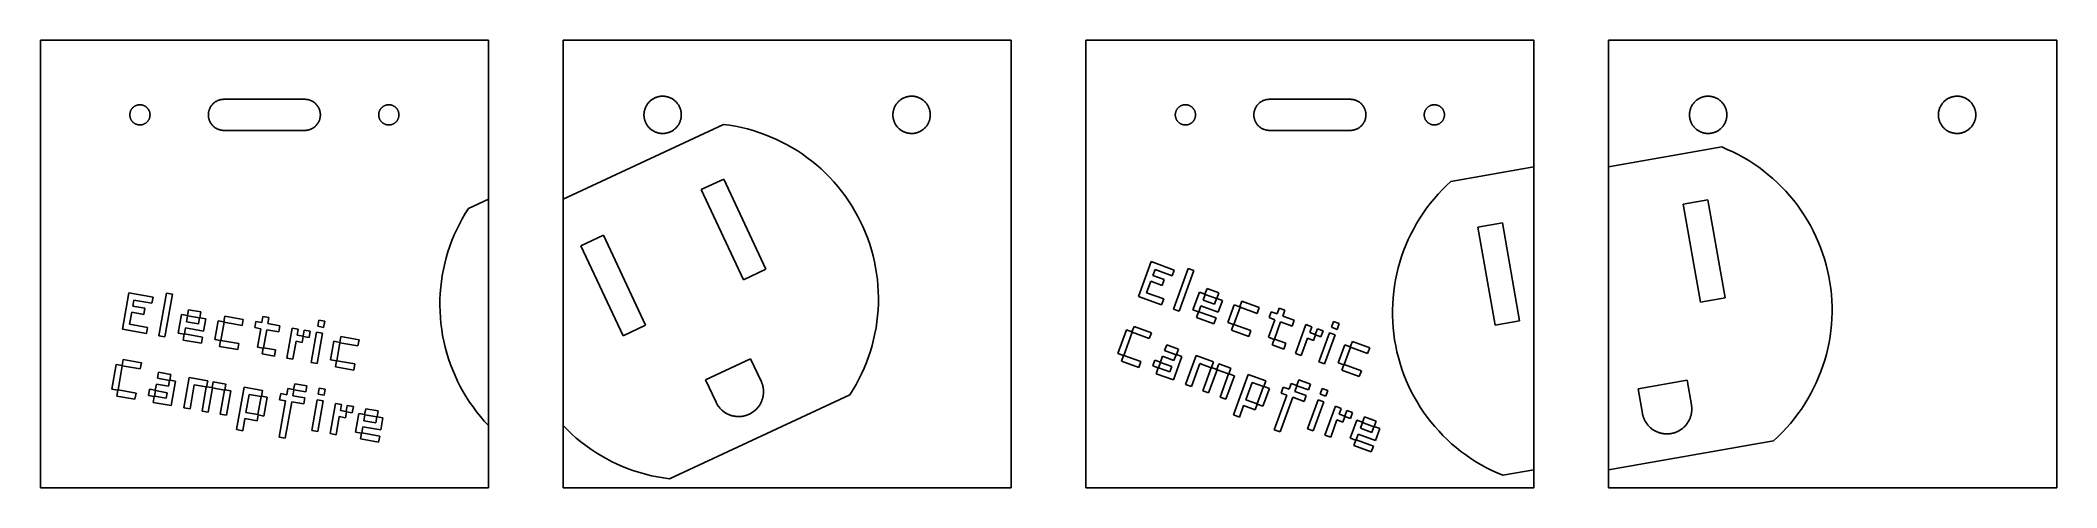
# Model space of a CAD drawing. Header units: inches. Extents: x 1233.8 to 1314.8, y -230 to -212.
import ezdxf

# ---------------------------------------------------------------- set-up
doc = ezdxf.new("R2010")
doc.units = ezdxf.units.IN
doc.header["$LTSCALE"] = 0.03937
doc.header["$MEASUREMENT"] = 0
for name, color, linetype, true_color in [('Make2D$visible$lines$3D$Graphics', 7, 'Continuous', 0x000000), ('Make2D$visible$lines$3D$Plug faces', 7, 'Continuous', 0x000000), ('Make2D$visible$lines$3D$Seats$Layer 03', 7, 'Continuous', 0x00b2e2), ('Make2D$visible$lines$3D$Seats$Layer 04', 7, 'Continuous', 0x64b6a4), ('Make2D$visible$lines$3D$Seats$Layer 07', 7, 'Continuous', 0xebb0ae), ('Make2D$visible$lines$3D$Seats$Layer 08', 7, 'Continuous', 0xcc435b)]:
    doc.layers.add(name, color=color, linetype=linetype, true_color=true_color)

msp = doc.modelspace()

# ---------------------------------------------------------------- linework, layer by layer
at = {"layer": 'Make2D$visible$lines$3D$Graphics', "color": 254, "true_color": 0xe6e6e6}
for points in [[(1261.205, -215.361), (1255.507, -218.018)], [(1266.276, -226.237), (1266.405, -226.031), (1266.528, -225.821), (1266.642, -225.607), (1266.75, -225.389), (1266.849, -225.167), (1266.941, -224.942), (1267.026, -224.714), (1267.102, -224.484), (1267.171, -224.251), (1267.231, -224.015), (1267.283, -223.778), (1267.327, -223.539), (1267.363, -223.299), (1267.391, -223.058), (1267.41, -222.815), (1267.421, -222.573), (1267.424, -222.33), (1267.418, -222.087), (1267.404, -221.844), (1267.381, -221.603), (1267.35, -221.362), (1267.311, -221.122), (1267.264, -220.884), (1267.209, -220.647), (1267.145, -220.412), (1267.074, -220.18), (1266.994, -219.951), (1266.907, -219.724), (1266.812, -219.5), (1266.709, -219.28), (1266.599, -219.064), (1266.482, -218.851), (1266.357, -218.643), (1266.225, -218.439), (1266.086, -218.239), (1265.941, -218.045), (1265.788, -217.855), (1265.63, -217.671), (1265.465, -217.493), (1265.294, -217.32), (1265.117, -217.154), (1264.935, -216.993), (1264.747, -216.839), (1264.554, -216.691), (1264.356, -216.55), (1264.154, -216.416), (1263.947, -216.289), (1263.735, -216.17), (1263.52, -216.057), (1263.301, -215.952), (1263.078, -215.855), (1262.853, -215.765), (1262.624, -215.683), (1262.392, -215.609), (1262.159, -215.543), (1261.923, -215.485), (1261.685, -215.436), (1261.446, -215.394), (1261.205, -215.361)], [(1301.3, -216.269), (1300.245, -216.456)], [(1303.384, -228.087), (1303.562, -227.922), (1303.734, -227.751), (1303.901, -227.573), (1304.061, -227.391), (1304.214, -227.203), (1304.361, -227.009), (1304.502, -226.811), (1304.635, -226.608), (1304.762, -226.401), (1304.881, -226.189), (1304.993, -225.973), (1305.097, -225.754), (1305.194, -225.531), (1305.283, -225.305), (1305.365, -225.076), (1305.438, -224.845), (1305.503, -224.611), (1305.561, -224.375), (1305.61, -224.137), (1305.651, -223.897), (1305.683, -223.656), (1305.708, -223.415), (1305.724, -223.172), (1305.731, -222.929), (1305.731, -222.687), (1305.722, -222.444), (1305.705, -222.201), (1305.679, -221.96), (1305.645, -221.719), (1305.603, -221.48), (1305.552, -221.242), (1305.494, -221.007), (1305.427, -220.773), (1305.353, -220.542), (1305.27, -220.313), (1305.18, -220.088), (1305.082, -219.865), (1304.976, -219.647), (1304.863, -219.432), (1304.743, -219.221), (1304.615, -219.014), (1304.481, -218.812), (1304.339, -218.614), (1304.191, -218.422), (1304.037, -218.234), (1303.876, -218.052), (1303.708, -217.876), (1303.535, -217.706), (1303.356, -217.541), (1303.172, -217.383), (1302.982, -217.231), (1302.787, -217.086), (1302.587, -216.948), (1302.383, -216.817), (1302.174, -216.693), (1301.961, -216.576), (1301.745, -216.466), (1301.524, -216.364), (1301.3, -216.269)], [(1293.756, -217.071), (1290.422, -217.659)], [(1300.245, -216.456), (1296.756, -217.071)], [(1261.215, -217.563), (1260.308, -217.986)], [(1262.905, -221.188), (1261.215, -217.563)], [(1290.422, -217.659), (1290.244, -217.824), (1290.072, -217.995), (1289.905, -218.172), (1289.745, -218.355), (1289.592, -218.543), (1289.444, -218.737), (1289.304, -218.935), (1289.17, -219.138), (1289.044, -219.345), (1288.925, -219.557), (1288.813, -219.773), (1288.708, -219.992), (1288.612, -220.215), (1288.523, -220.441), (1288.441, -220.67), (1288.368, -220.901), (1288.303, -221.135), (1288.245, -221.371), (1288.196, -221.609), (1288.155, -221.849), (1288.123, -222.089), (1288.098, -222.331), (1288.082, -222.574), (1288.074, -222.816), (1288.075, -223.059), (1288.084, -223.302), (1288.101, -223.544), (1288.127, -223.786), (1288.161, -224.027), (1288.203, -224.266), (1288.254, -224.503), (1288.312, -224.739), (1288.379, -224.973), (1288.453, -225.204), (1288.536, -225.433), (1288.626, -225.658), (1288.724, -225.88), (1288.83, -226.099), (1288.943, -226.314), (1289.063, -226.525), (1289.19, -226.732), (1289.325, -226.934), (1289.467, -227.132), (1289.615, -227.324), (1289.769, -227.512), (1289.93, -227.694), (1290.098, -227.87), (1290.271, -228.04), (1290.45, -228.205), (1290.634, -228.363), (1290.824, -228.514), (1291.019, -228.659), (1291.218, -228.798), (1291.423, -228.929), (1291.632, -229.053), (1291.845, -229.17), (1292.061, -229.28), (1292.282, -229.382), (1292.506, -229.476)], [(1251.756, -218.368), (1250.954, -218.742)], [(1255.507, -218.018), (1254.756, -218.368)], [(1260.308, -217.986), (1261.999, -221.611)], [(1299.755, -218.573), (1300.74, -218.399)], [(1300.45, -222.512), (1299.755, -218.573)], [(1300.74, -218.399), (1301.434, -222.338)], [(1250.954, -218.742), (1250.825, -218.947), (1250.704, -219.157), (1250.589, -219.371), (1250.482, -219.588), (1250.382, -219.809), (1250.29, -220.034), (1250.206, -220.261), (1250.129, -220.491), (1250.061, -220.724), (1250.001, -220.959), (1249.948, -221.196), (1249.904, -221.434), (1249.868, -221.674), (1249.84, -221.915), (1249.821, -222.157), (1249.81, -222.399), (1249.807, -222.642), (1249.813, -222.884), (1249.827, -223.127), (1249.849, -223.368), (1249.879, -223.609), (1249.918, -223.848), (1249.965, -224.086), (1250.02, -224.322), (1250.083, -224.557), (1250.154, -224.789), (1250.233, -225.018), (1250.32, -225.244), (1250.414, -225.468), (1250.516, -225.688), (1250.626, -225.904), (1250.743, -226.117), (1250.867, -226.325), (1250.999, -226.529), (1251.137, -226.728), (1251.282, -226.923), (1251.433, -227.112), (1251.591, -227.296), (1251.756, -227.474)], [(1291.503, -219.499), (1292.487, -219.325)], [(1292.197, -223.438), (1291.503, -219.499)], [(1292.487, -219.325), (1293.182, -223.265)], [(1256.381, -219.817), (1255.475, -220.24)], [(1255.475, -220.24), (1257.165, -223.865)], [(1258.072, -223.442), (1256.381, -219.817)], [(1278.385, -220.881), (1277.875, -222.28)], [(1279.309, -221.218), (1278.385, -220.881)], [(1261.999, -221.611), (1262.905, -221.188)], [(1278.195, -222.131), (1278.363, -221.67)], [(1278.363, -221.67), (1278.823, -221.837)], [(1278.449, -221.435), (1278.534, -221.202)], [(1278.908, -221.602), (1278.449, -221.435)], [(1278.534, -221.202), (1279.224, -221.453)], [(1278.823, -221.837), (1278.908, -221.602)], [(1279.224, -221.453), (1279.309, -221.218)], [(1279.87, -221.159), (1279.276, -222.789)], [(1279.502, -222.872), (1280.096, -221.241)], [(1280.096, -221.241), (1279.87, -221.159)], [(1237.313, -222.138), (1237.054, -223.604)], [(1238.282, -222.309), (1237.313, -222.138)], [(1237.472, -222.672), (1237.515, -222.427)], [(1237.953, -222.757), (1237.472, -222.672)], [(1237.515, -222.427), (1238.238, -222.555)], [(1238.238, -222.555), (1238.282, -222.309)], [(1238.823, -222.153), (1238.522, -223.862)], [(1238.759, -223.904), (1239.06, -222.195)], [(1239.06, -222.195), (1238.823, -222.153)], [(1277.875, -222.28), (1278.8, -222.617)], [(1278.885, -222.382), (1278.195, -222.131)], [(1278.8, -222.617), (1278.885, -222.382)], [(1280.058, -222.821), (1280.318, -222.106)], [(1280.381, -222.662), (1280.296, -222.895)], [(1280.318, -222.106), (1280.542, -222.188)], [(1281.073, -222.914), (1280.381, -222.662)], [(1280.549, -222.202), (1280.467, -222.427)], [(1280.467, -222.427), (1280.924, -222.593)], [(1280.542, -222.188), (1280.623, -221.964)], [(1281.006, -222.369), (1280.549, -222.202)], [(1280.623, -221.964), (1281.102, -222.138)], [(1280.924, -222.593), (1281.006, -222.369)], [(1281.102, -222.138), (1281.02, -222.362)], [(1281.02, -222.362), (1281.244, -222.443)], [(1281.244, -222.443), (1281.073, -222.914)], [(1281.718, -222.616), (1281.458, -223.33)], [(1281.697, -223.405), (1281.949, -222.712)], [(1281.942, -222.698), (1281.718, -222.616)], [(1282.024, -222.473), (1281.942, -222.698)], [(1281.949, -222.712), (1282.639, -222.963)], [(1282.724, -222.728), (1282.024, -222.473)], [(1282.639, -222.963), (1282.724, -222.728)], [(1301.434, -222.338), (1300.45, -222.512)], [(1237.343, -223.402), (1237.429, -222.918)], [(1238.067, -223.529), (1237.343, -223.402)], [(1237.429, -222.918), (1237.91, -223.003)], [(1237.91, -223.003), (1237.953, -222.757)], [(1238.023, -223.775), (1238.067, -223.529)], [(1239.297, -223.757), (1239.429, -223.009)], [(1239.429, -223.009), (1239.664, -223.05)], [(1239.588, -223.545), (1239.545, -223.789)], [(1240.313, -223.673), (1239.588, -223.545)], [(1239.673, -223.063), (1239.632, -223.299)], [(1239.632, -223.299), (1240.111, -223.383)], [(1239.664, -223.05), (1239.705, -222.815)], [(1240.152, -223.148), (1239.673, -223.063)], [(1239.705, -222.815), (1240.207, -222.903)], [(1240.111, -223.383), (1240.152, -223.148)], [(1240.207, -222.903), (1240.165, -223.138)], [(1240.165, -223.138), (1240.4, -223.18)], [(1240.4, -223.18), (1240.313, -223.673)], [(1240.897, -223.267), (1240.765, -224.016)], [(1241.132, -223.309), (1240.897, -223.267)], [(1241.013, -224.049), (1241.141, -223.322)], [(1241.173, -223.074), (1241.132, -223.309)], [(1241.141, -223.322), (1241.864, -223.449)], [(1241.907, -223.203), (1241.173, -223.074)], [(1241.864, -223.449), (1241.907, -223.203)], [(1242.41, -223.29), (1242.367, -223.536)], [(1242.367, -223.536), (1242.608, -223.578)], [(1242.652, -223.332), (1242.41, -223.29)], [(1242.695, -223.088), (1242.652, -223.332)], [(1242.939, -223.131), (1242.695, -223.088)], [(1242.896, -223.375), (1242.939, -223.131)], [(1243.379, -223.461), (1242.896, -223.375)], [(1243.336, -223.707), (1243.379, -223.461)], [(1243.873, -223.554), (1243.659, -224.768)], [(1244.117, -223.597), (1243.873, -223.554)], [(1244.941, -223.237), (1244.898, -223.483)], [(1244.898, -223.483), (1245.135, -223.525)], [(1245.178, -223.279), (1244.941, -223.237)], [(1245.135, -223.525), (1245.178, -223.279)], [(1257.165, -223.865), (1258.072, -223.442)], [(1277.691, -223.484), (1277.609, -223.708)], [(1278.392, -223.739), (1277.691, -223.484)], [(1279.276, -222.789), (1279.502, -222.872)], [(1280.282, -222.902), (1280.058, -222.821)], [(1280.2, -223.127), (1280.282, -222.902)], [(1280.902, -223.382), (1280.2, -223.127)], [(1280.296, -222.895), (1280.988, -223.147)], [(1280.988, -223.147), (1280.902, -223.382)], [(1281.458, -223.33), (1281.682, -223.412)], [(1281.682, -223.412), (1281.601, -223.636)], [(1282.387, -223.656), (1281.697, -223.405)], [(1283.35, -223.219), (1283.093, -223.925)], [(1283.205, -222.901), (1283.119, -223.135)], [(1283.119, -223.135), (1283.35, -223.219)], [(1283.435, -222.985), (1283.205, -222.901)], [(1283.329, -224), (1283.582, -223.304)], [(1283.52, -222.751), (1283.435, -222.985)], [(1283.753, -222.836), (1283.52, -222.751)], [(1283.582, -223.304), (1284.044, -223.472)], [(1283.668, -223.069), (1283.753, -222.836)], [(1284.129, -223.237), (1283.668, -223.069)], [(1284.044, -223.472), (1284.129, -223.237)], [(1284.599, -223.415), (1284.178, -224.573)], [(1284.832, -223.5), (1284.599, -223.415)], [(1284.748, -223.73), (1284.832, -223.5)], [(1285.706, -223.288), (1285.621, -223.523)], [(1285.621, -223.523), (1285.847, -223.605)], [(1285.932, -223.371), (1285.706, -223.288)], [(1285.847, -223.605), (1285.932, -223.371)], [(1293.182, -223.265), (1292.197, -223.438)], [(1237.054, -223.604), (1238.023, -223.775)], [(1238.522, -223.862), (1238.759, -223.904)], [(1239.532, -223.799), (1239.297, -223.757)], [(1239.491, -224.034), (1239.532, -223.799)], [(1240.227, -224.164), (1239.491, -224.034)], [(1239.545, -223.789), (1240.27, -223.917)], [(1240.27, -223.917), (1240.227, -224.164)], [(1240.765, -224.016), (1241, -224.058)], [(1241, -224.058), (1240.958, -224.293)], [(1240.958, -224.293), (1241.692, -224.422)], [(1241.736, -224.176), (1241.013, -224.049)], [(1241.692, -224.422), (1241.736, -224.176)], [(1242.608, -223.578), (1242.478, -224.318)], [(1242.478, -224.318), (1242.713, -224.36)], [(1242.713, -224.36), (1242.672, -224.595)], [(1242.724, -224.35), (1242.852, -223.621)], [(1243.207, -224.435), (1242.724, -224.35)], [(1242.852, -223.621), (1243.336, -223.707)], [(1243.903, -224.811), (1244.031, -224.085)], [(1244.031, -224.085), (1244.277, -224.128)], [(1244.074, -223.839), (1244.117, -223.597)], [(1244.31, -223.88), (1244.074, -223.839)], [(1244.277, -224.128), (1244.319, -223.893)], [(1244.352, -223.638), (1244.31, -223.88)], [(1244.319, -223.893), (1244.551, -223.934)], [(1244.596, -223.681), (1244.352, -223.638)], [(1244.551, -223.934), (1244.596, -223.681)], [(1244.856, -223.716), (1244.64, -224.941)], [(1245.093, -223.758), (1244.856, -223.716)], [(1244.878, -224.983), (1245.093, -223.758)], [(1245.548, -224.087), (1245.416, -224.836)], [(1245.783, -224.129), (1245.548, -224.087)], [(1245.663, -224.869), (1245.792, -224.142)], [(1245.824, -223.894), (1245.783, -224.129)], [(1245.792, -224.142), (1246.515, -224.269)], [(1246.558, -224.023), (1245.824, -223.894)], [(1246.515, -224.269), (1246.558, -224.023)], [(1277.385, -223.627), (1277.039, -224.578)], [(1277.278, -224.653), (1277.616, -223.723)], [(1277.609, -223.708), (1277.385, -223.627)], [(1277.616, -223.723), (1278.306, -223.974)], [(1278.306, -223.974), (1278.392, -223.739)], [(1278.919, -224.462), (1279.003, -224.23)], [(1279.003, -224.23), (1279.474, -224.401)], [(1281.601, -223.636), (1282.301, -223.891)], [(1282.301, -223.891), (1282.387, -223.656)], [(1283.093, -223.925), (1283.317, -224.007)], [(1283.317, -224.007), (1283.236, -224.231)], [(1283.236, -224.231), (1283.705, -224.402)], [(1283.791, -224.167), (1283.329, -224)], [(1283.705, -224.402), (1283.791, -224.167)], [(1284.41, -224.658), (1284.663, -223.965)], [(1284.663, -223.965), (1284.898, -224.05)], [(1284.973, -223.812), (1284.748, -223.73)], [(1284.898, -224.05), (1284.979, -223.826)], [(1285.057, -223.581), (1284.973, -223.812)], [(1284.979, -223.826), (1285.202, -223.907)], [(1285.289, -223.666), (1285.057, -223.581)], [(1285.54, -223.746), (1285.114, -224.914)], [(1285.202, -223.907), (1285.289, -223.666)], [(1285.341, -224.996), (1285.766, -223.828)], [(1285.766, -223.828), (1285.54, -223.746)], [(1286.156, -224.231), (1285.896, -224.946)], [(1286.134, -225.021), (1286.387, -224.327)], [(1286.38, -224.313), (1286.156, -224.231)], [(1286.462, -224.089), (1286.38, -224.313)], [(1286.387, -224.327), (1287.077, -224.578)], [(1287.162, -224.344), (1286.462, -224.089)], [(1287.077, -224.578), (1287.162, -224.344)], [(1236.805, -225.015), (1236.63, -226.012)], [(1237.04, -225.057), (1236.805, -225.015)], [(1236.877, -226.044), (1237.049, -225.07)], [(1237.082, -224.822), (1237.04, -225.057)], [(1237.049, -225.07), (1237.772, -225.197)], [(1237.816, -224.951), (1237.082, -224.822)], [(1237.772, -225.197), (1237.816, -224.951)], [(1242.672, -224.595), (1243.164, -224.682)], [(1243.164, -224.682), (1243.207, -224.435)], [(1243.659, -224.768), (1243.903, -224.811)], [(1244.64, -224.941), (1244.878, -224.983)], [(1245.416, -224.836), (1245.651, -224.878)], [(1245.651, -224.878), (1245.609, -225.113)], [(1245.609, -225.113), (1246.343, -225.242)], [(1246.387, -224.996), (1245.663, -224.869)], [(1246.343, -225.242), (1246.387, -224.996)], [(1260.477, -225.631), (1262.29, -224.785)], [(1262.29, -224.785), (1262.712, -225.692)], [(1277.039, -224.578), (1277.263, -224.659)], [(1277.263, -224.659), (1277.182, -224.884)], [(1277.182, -224.884), (1277.882, -225.139)], [(1277.968, -224.904), (1277.278, -224.653)], [(1277.882, -225.139), (1277.968, -224.904)], [(1278.443, -225.077), (1278.528, -224.845)], [(1278.665, -225.158), (1278.443, -225.077)], [(1278.528, -224.845), (1278.75, -224.926)], [(1278.581, -225.389), (1278.665, -225.158)], [(1278.757, -224.94), (1278.68, -225.152)], [(1278.68, -225.152), (1279.13, -225.316)], [(1278.75, -224.926), (1278.836, -224.689)], [(1279.207, -225.104), (1278.757, -224.94)], [(1278.836, -224.689), (1279.297, -224.856)], [(1279.379, -224.63), (1278.919, -224.462)], [(1279.13, -225.316), (1279.207, -225.104)], [(1279.616, -224.704), (1279.275, -225.641)], [(1279.297, -224.856), (1279.379, -224.63)], [(1279.474, -224.401), (1279.394, -224.623)], [(1279.394, -224.623), (1279.616, -224.704)], [(1279.759, -225.821), (1280.182, -224.659)], [(1280.331, -224.979), (1279.994, -225.906)], [(1280.182, -224.659), (1280.888, -224.916)], [(1280.792, -225.147), (1280.331, -224.979)], [(1280.455, -226.074), (1280.792, -225.147)], [(1280.888, -224.916), (1280.806, -225.14)], [(1280.806, -225.14), (1281.02, -225.218)], [(1281.02, -225.218), (1281.102, -224.994)], [(1281.102, -224.994), (1281.584, -225.169)], [(1281.584, -225.169), (1281.503, -225.393)], [(1284.178, -224.573), (1284.41, -224.658)], [(1285.114, -224.914), (1285.341, -224.996)], [(1285.896, -224.946), (1286.12, -225.027)], [(1286.12, -225.027), (1286.038, -225.251)], [(1286.824, -225.272), (1286.134, -225.021)], [(1238.375, -226.057), (1238.419, -225.809)], [(1238.419, -225.809), (1238.901, -225.894)], [(1238.46, -225.572), (1238.503, -225.328)], [(1238.943, -225.657), (1238.46, -225.572)], [(1238.503, -225.328), (1238.997, -225.415)], [(1238.901, -225.894), (1238.943, -225.657)], [(1238.997, -225.415), (1238.956, -225.648)], [(1238.956, -225.648), (1239.189, -225.689)], [(1239.189, -225.689), (1239.016, -226.671)], [(1239.524, -226.764), (1239.738, -225.546)], [(1239.738, -225.546), (1240.479, -225.676)], [(1239.941, -225.835), (1239.77, -226.807)], [(1240.424, -225.92), (1239.941, -225.835)], [(1240.253, -226.892), (1240.424, -225.92)], [(1240.479, -225.676), (1240.437, -225.911)], [(1240.437, -225.911), (1240.661, -225.951)], [(1240.67, -225.964), (1240.499, -226.936)], [(1240.661, -225.951), (1240.703, -225.716)], [(1241.154, -226.049), (1240.67, -225.964)], [(1240.703, -225.716), (1241.208, -225.805)], [(1241.208, -225.805), (1241.167, -226.04)], [(1241.639, -227.638), (1241.94, -225.934)], [(1241.94, -225.934), (1242.676, -226.064)], [(1243.697, -225.985), (1243.654, -226.234)], [(1243.932, -226.026), (1243.697, -225.985)], [(1243.974, -225.791), (1243.932, -226.026)], [(1244.466, -225.878), (1243.974, -225.791)], [(1244.423, -226.124), (1244.466, -225.878)], [(1244.961, -225.966), (1244.918, -226.211)], [(1245.198, -226.007), (1244.961, -225.966)], [(1262.712, -225.692), (1262.721, -225.712), (1262.73, -225.733), (1262.738, -225.754), (1262.746, -225.775), (1262.754, -225.797), (1262.761, -225.819), (1262.768, -225.841), (1262.774, -225.864), (1262.78, -225.887), (1262.785, -225.91), (1262.789, -225.934), (1262.793, -225.957), (1262.797, -225.982), (1262.8, -226.006), (1262.802, -226.03), (1262.804, -226.055), (1262.805, -226.08), (1262.806, -226.105), (1262.806, -226.13), (1262.805, -226.155), (1262.804, -226.181), (1262.802, -226.206), (1262.799, -226.231), (1262.796, -226.257), (1262.792, -226.282), (1262.787, -226.307), (1262.782, -226.332), (1262.776, -226.358), (1262.769, -226.382), (1262.762, -226.407), (1262.754, -226.432), (1262.746, -226.456), (1262.736, -226.481), (1262.727, -226.505), (1262.716, -226.528), (1262.705, -226.552), (1262.694, -226.575), (1262.681, -226.597), (1262.669, -226.62), (1262.656, -226.642), (1262.642, -226.663), (1262.627, -226.684), (1262.613, -226.705), (1262.598, -226.725), (1262.582, -226.745), (1262.566, -226.764), (1262.549, -226.783), (1262.532, -226.801), (1262.515, -226.819), (1262.498, -226.836), (1262.48, -226.853), (1262.462, -226.869), (1262.443, -226.885), (1262.424, -226.9), (1262.405, -226.915), (1262.386, -226.929), (1262.367, -226.942), (1262.348, -226.955), (1262.328, -226.967), (1262.308, -226.979), (1262.288, -226.99), (1262.268, -227.001), (1262.248, -227.011), (1262.228, -227.021), (1262.208, -227.03), (1262.188, -227.039), (1262.167, -227.047), (1262.145, -227.055), (1262.124, -227.063), (1262.102, -227.07), (1262.079, -227.076), (1262.056, -227.082), (1262.033, -227.088), (1262.01, -227.093), (1261.987, -227.098), (1261.963, -227.102), (1261.939, -227.105), (1261.914, -227.108), (1261.89, -227.111), (1261.865, -227.113), (1261.84, -227.114), (1261.815, -227.114), (1261.79, -227.114), (1261.765, -227.114), (1261.74, -227.112), (1261.714, -227.11), (1261.689, -227.108), (1261.664, -227.104), (1261.638, -227.1), (1261.613, -227.096), (1261.588, -227.09), (1261.563, -227.084), (1261.538, -227.078), (1261.513, -227.07), (1261.488, -227.063), (1261.464, -227.054), (1261.44, -227.045), (1261.416, -227.035), (1261.392, -227.025), (1261.369, -227.014), (1261.346, -227.002), (1261.323, -226.99), (1261.3, -226.977), (1261.279, -226.964), (1261.257, -226.95), (1261.236, -226.936), (1261.215, -226.921), (1261.195, -226.906), (1261.175, -226.89), (1261.156, -226.874), (1261.137, -226.858), (1261.119, -226.841), (1261.101, -226.824), (1261.084, -226.806), (1261.067, -226.788), (1261.051, -226.77), (1261.035, -226.752), (1261.02, -226.733), (1261.006, -226.714), (1260.992, -226.695), (1260.978, -226.676), (1260.965, -226.656), (1260.953, -226.636), (1260.941, -226.617), (1260.93, -226.597), (1260.919, -226.577), (1260.909, -226.557), (1260.9, -226.537), (1260.477, -225.631)], [(1279.275, -225.641), (1278.581, -225.389)], [(1279.994, -225.906), (1279.759, -225.821)], [(1281.027, -225.232), (1280.689, -226.159)], [(1281.488, -225.4), (1281.027, -225.232)], [(1281.151, -226.327), (1281.488, -225.4)], [(1281.727, -225.475), (1281.385, -226.413)], [(1281.503, -225.393), (1281.727, -225.475)], [(1281.691, -227.049), (1282.282, -225.423)], [(1282.432, -225.743), (1282.179, -226.439)], [(1282.282, -225.423), (1282.985, -225.679)], [(1282.889, -225.91), (1282.432, -225.743)], [(1282.635, -226.605), (1282.889, -225.91)], [(1283.127, -225.985), (1282.866, -226.701)], [(1282.985, -225.679), (1282.903, -225.903)], [(1282.903, -225.903), (1283.127, -225.985)], [(1283.687, -225.932), (1283.602, -226.167)], [(1283.918, -226.016), (1283.687, -225.932)], [(1284.004, -225.779), (1283.918, -226.016)], [(1284.229, -225.86), (1284.004, -225.779)], [(1284.15, -226.101), (1284.233, -225.874)], [(1284.31, -225.636), (1284.229, -225.86)], [(1284.233, -225.874), (1284.694, -226.042)], [(1284.78, -225.807), (1284.31, -225.636)], [(1284.694, -226.042), (1284.78, -225.807)], [(1285.252, -225.979), (1285.167, -226.213)], [(1285.478, -226.061), (1285.252, -225.979)], [(1286.038, -225.251), (1286.739, -225.506)], [(1286.739, -225.506), (1286.824, -225.272)], [(1297.939, -226.001), (1298.113, -226.986), (1298.117, -227.008), (1298.121, -227.03), (1298.127, -227.052), (1298.132, -227.074), (1298.139, -227.096), (1298.145, -227.118), (1298.153, -227.14), (1298.161, -227.162), (1298.169, -227.184), (1298.178, -227.206), (1298.188, -227.228), (1298.199, -227.25), (1298.209, -227.272), (1298.221, -227.293), (1298.233, -227.315), (1298.246, -227.336), (1298.259, -227.357), (1298.273, -227.378), (1298.287, -227.398), (1298.302, -227.419), (1298.318, -227.439), (1298.334, -227.458), (1298.351, -227.478), (1298.368, -227.496), (1298.386, -227.515), (1298.404, -227.533), (1298.423, -227.551), (1298.442, -227.568), (1298.462, -227.584), (1298.482, -227.601), (1298.503, -227.616), (1298.524, -227.631), (1298.545, -227.646), (1298.567, -227.66), (1298.589, -227.673), (1298.612, -227.686), (1298.634, -227.698), (1298.657, -227.71), (1298.681, -227.721), (1298.704, -227.731), (1298.728, -227.741), (1298.751, -227.75), (1298.775, -227.759), (1298.799, -227.767), (1298.824, -227.774), (1298.848, -227.78), (1298.872, -227.786), (1298.896, -227.792), (1298.921, -227.796), (1298.945, -227.8), (1298.969, -227.804), (1298.993, -227.807), (1299.018, -227.809), (1299.042, -227.811), (1299.065, -227.812), (1299.089, -227.812), (1299.113, -227.812), (1299.136, -227.811), (1299.159, -227.81), (1299.182, -227.809), (1299.205, -227.806), (1299.227, -227.804), (1299.249, -227.801), (1299.271, -227.797), (1299.293, -227.793), (1299.315, -227.788), (1299.337, -227.783), (1299.359, -227.777), (1299.381, -227.771), (1299.403, -227.764), (1299.425, -227.757), (1299.447, -227.749), (1299.47, -227.74), (1299.492, -227.731), (1299.514, -227.721), (1299.535, -227.711), (1299.557, -227.7), (1299.579, -227.689), (1299.6, -227.677), (1299.621, -227.664), (1299.643, -227.651), (1299.663, -227.637), (1299.684, -227.622), (1299.704, -227.607), (1299.724, -227.592), (1299.744, -227.575), (1299.763, -227.559), (1299.782, -227.541), (1299.8, -227.524), (1299.818, -227.505), (1299.836, -227.487), (1299.853, -227.467), (1299.87, -227.448), (1299.886, -227.427), (1299.902, -227.407), (1299.917, -227.386), (1299.931, -227.364), (1299.945, -227.343), (1299.959, -227.32), (1299.972, -227.298), (1299.984, -227.275), (1299.995, -227.252), (1300.006, -227.229), (1300.017, -227.206), (1300.027, -227.182), (1300.036, -227.158), (1300.044, -227.134), (1300.052, -227.11), (1300.059, -227.086), (1300.066, -227.062), (1300.072, -227.038), (1300.077, -227.013), (1300.082, -226.989), (1300.086, -226.965), (1300.089, -226.94), (1300.092, -226.916), (1300.094, -226.892), (1300.096, -226.868), (1300.097, -226.844), (1300.097, -226.821), (1300.097, -226.797), (1300.097, -226.774), (1300.096, -226.751), (1300.094, -226.728), (1300.092, -226.705), (1300.089, -226.683), (1300.086, -226.66), (1300.082, -226.639), (1299.909, -225.654)], [(1299.909, -225.654), (1297.939, -226.001)], [(1236.63, -226.012), (1236.864, -226.053)], [(1236.864, -226.053), (1236.823, -226.288)], [(1236.823, -226.288), (1237.557, -226.418)], [(1237.601, -226.172), (1236.877, -226.044)], [(1237.557, -226.418), (1237.601, -226.172)], [(1238.099, -226.26), (1238.142, -226.016)], [(1238.332, -226.301), (1238.099, -226.26)], [(1238.142, -226.016), (1238.375, -226.057)], [(1238.289, -226.543), (1238.332, -226.301)], [(1239.016, -226.671), (1238.289, -226.543)], [(1238.384, -226.07), (1238.345, -226.292)], [(1238.345, -226.292), (1238.817, -226.376)], [(1238.856, -226.153), (1238.384, -226.07)], [(1238.817, -226.376), (1238.856, -226.153)], [(1239.77, -226.807), (1239.524, -226.764)], [(1240.982, -227.021), (1241.154, -226.049)], [(1241.167, -226.04), (1241.402, -226.081)], [(1241.402, -226.081), (1241.228, -227.064)], [(1242.143, -226.223), (1242.014, -226.952)], [(1242.621, -226.308), (1242.143, -226.223)], [(1242.493, -227.037), (1242.621, -226.308)], [(1242.676, -226.064), (1242.634, -226.299)], [(1242.634, -226.299), (1242.869, -226.34)], [(1242.869, -226.34), (1242.737, -227.091)], [(1243.61, -226.48), (1243.353, -227.94)], [(1243.412, -226.191), (1243.368, -226.437)], [(1243.368, -226.437), (1243.61, -226.48)], [(1243.654, -226.234), (1243.412, -226.191)], [(1243.596, -227.983), (1243.854, -226.523)], [(1243.854, -226.523), (1244.337, -226.608)], [(1243.897, -226.277), (1243.939, -226.039)], [(1244.381, -226.362), (1243.897, -226.277)], [(1243.939, -226.039), (1244.423, -226.124)], [(1244.337, -226.608), (1244.381, -226.362)], [(1244.876, -226.445), (1244.661, -227.669)], [(1245.114, -226.487), (1244.876, -226.445)], [(1244.898, -227.711), (1245.114, -226.487)], [(1244.918, -226.211), (1245.155, -226.253)], [(1245.155, -226.253), (1245.198, -226.007)], [(1245.608, -226.585), (1245.394, -227.799)], [(1245.852, -226.628), (1245.608, -226.585)], [(1245.81, -226.87), (1245.852, -226.628)], [(1246.088, -226.669), (1246.045, -226.911)], [(1246.332, -226.712), (1246.088, -226.669)], [(1246.287, -226.965), (1246.332, -226.712)], [(1246.784, -227.03), (1246.826, -226.796)], [(1246.826, -226.796), (1247.327, -226.884)], [(1259.026, -229.617), (1266.276, -226.237)], [(1280.689, -226.159), (1280.455, -226.074)], [(1281.385, -226.413), (1281.151, -226.327)], [(1282.093, -226.674), (1281.925, -227.134)], [(1282.561, -226.844), (1282.093, -226.674)], [(1282.179, -226.439), (1282.635, -226.605)], [(1282.642, -226.62), (1282.561, -226.844)], [(1282.866, -226.701), (1282.642, -226.62)], [(1283.833, -226.251), (1283.325, -227.644)], [(1283.558, -227.729), (1284.065, -226.335)], [(1283.602, -226.167), (1283.833, -226.251)], [(1284.065, -226.335), (1284.526, -226.503)], [(1284.612, -226.269), (1284.15, -226.101)], [(1284.526, -226.503), (1284.612, -226.269)], [(1285.086, -226.436), (1284.66, -227.605)], [(1284.887, -227.687), (1285.312, -226.518)], [(1285.312, -226.518), (1285.086, -226.436)], [(1285.167, -226.213), (1285.393, -226.296)], [(1285.782, -226.701), (1285.361, -227.859)], [(1285.393, -226.296), (1285.478, -226.061)], [(1286.015, -226.786), (1285.782, -226.701)], [(1285.931, -227.016), (1286.015, -226.786)], [(1240.499, -226.936), (1240.253, -226.892)], [(1241.228, -227.064), (1240.982, -227.021)], [(1241.971, -227.198), (1241.885, -227.681)], [(1242.461, -227.285), (1241.971, -227.198)], [(1242.014, -226.952), (1242.493, -227.037)], [(1242.502, -227.05), (1242.461, -227.285)], [(1242.737, -227.091), (1242.502, -227.05)], [(1245.638, -227.842), (1245.766, -227.115)], [(1245.766, -227.115), (1246.013, -227.159)], [(1246.045, -226.911), (1245.81, -226.87)], [(1246.013, -227.159), (1246.054, -226.924)], [(1246.054, -226.924), (1246.287, -226.965)], [(1246.417, -227.738), (1246.549, -226.989)], [(1246.549, -226.989), (1246.784, -227.03)], [(1246.708, -227.525), (1246.665, -227.77)], [(1247.433, -227.653), (1246.708, -227.525)], [(1246.793, -227.043), (1246.752, -227.279)], [(1246.752, -227.279), (1247.231, -227.363)], [(1247.272, -227.128), (1246.793, -227.043)], [(1247.231, -227.363), (1247.272, -227.128)], [(1247.327, -226.884), (1247.285, -227.119)], [(1247.285, -227.119), (1247.52, -227.16)], [(1247.52, -227.16), (1247.433, -227.653)], [(1254.756, -227.474), (1254.927, -227.648), (1255.104, -227.816), (1255.286, -227.977), (1255.474, -228.132), (1255.667, -228.28), (1255.866, -228.422), (1256.069, -228.557), (1256.276, -228.684), (1256.488, -228.805), (1256.704, -228.918), (1256.924, -229.023), (1257.147, -229.121), (1257.373, -229.211), (1257.603, -229.294), (1257.835, -229.368), (1258.069, -229.434), (1258.306, -229.492), (1258.544, -229.542), (1258.784, -229.584), (1259.026, -229.617)], [(1281.925, -227.134), (1281.691, -227.049)], [(1284.66, -227.605), (1284.887, -227.687)], [(1285.593, -227.944), (1285.845, -227.251)], [(1285.845, -227.251), (1286.081, -227.337)], [(1286.156, -227.098), (1285.931, -227.016)], [(1286.081, -227.337), (1286.162, -227.112)], [(1286.24, -226.868), (1286.156, -227.098)], [(1286.162, -227.112), (1286.384, -227.193)], [(1286.472, -226.952), (1286.24, -226.868)], [(1286.378, -227.977), (1286.639, -227.263)], [(1286.384, -227.193), (1286.472, -226.952)], [(1286.639, -227.263), (1286.863, -227.344)], [(1286.869, -227.359), (1286.788, -227.583)], [(1286.788, -227.583), (1287.245, -227.75)], [(1286.863, -227.344), (1286.944, -227.12)], [(1287.326, -227.525), (1286.869, -227.359)], [(1286.944, -227.12), (1287.422, -227.294)], [(1287.245, -227.75), (1287.326, -227.525)], [(1287.422, -227.294), (1287.341, -227.518)], [(1287.341, -227.518), (1287.565, -227.6)], [(1287.565, -227.6), (1287.394, -228.07)], [(1241.885, -227.681), (1241.639, -227.638)], [(1243.353, -227.94), (1243.596, -227.983)], [(1244.661, -227.669), (1244.898, -227.711)], [(1245.394, -227.799), (1245.638, -227.842)], [(1246.652, -227.779), (1246.417, -227.738)], [(1246.611, -228.014), (1246.652, -227.779)], [(1247.347, -228.144), (1246.611, -228.014)], [(1246.665, -227.77), (1247.39, -227.898)], [(1247.39, -227.898), (1247.347, -228.144)], [(1283.325, -227.644), (1283.558, -227.729)], [(1285.361, -227.859), (1285.593, -227.944)], [(1286.603, -228.059), (1286.378, -227.977)], [(1286.521, -228.283), (1286.603, -228.059)], [(1287.223, -228.538), (1286.521, -228.283)], [(1286.702, -227.818), (1286.617, -228.052)], [(1286.617, -228.052), (1287.309, -228.303)], [(1287.394, -228.07), (1286.702, -227.818)], [(1287.309, -228.303), (1287.223, -228.538)], [(1296.756, -229.256), (1303.384, -228.087)], [(1292.506, -229.476), (1293.756, -229.256)]]:
    msp.add_lwpolyline(points, dxfattribs=at)
at = {"layer": 'Make2D$visible$lines$3D$Plug faces', "color": 254, "true_color": 0xe6e6e6}
for points in [[(1237.349, -214.976), (1237.35, -214.962), (1237.35, -214.948), (1237.352, -214.934), (1237.353, -214.92), (1237.355, -214.906), (1237.358, -214.892), (1237.361, -214.879), (1237.365, -214.865), (1237.369, -214.851), (1237.374, -214.838), (1237.379, -214.825), (1237.384, -214.812), (1237.39, -214.799), (1237.396, -214.787), (1237.403, -214.774), (1237.41, -214.762), (1237.418, -214.75), (1237.426, -214.739), (1237.435, -214.727), (1237.443, -214.716), (1237.453, -214.706), (1237.462, -214.695), (1237.472, -214.685), (1237.482, -214.676), (1237.493, -214.666), (1237.504, -214.657), (1237.515, -214.649), (1237.527, -214.641), (1237.538, -214.633), (1237.55, -214.626), (1237.563, -214.619), (1237.575, -214.612), (1237.588, -214.606), (1237.601, -214.601), (1237.614, -214.596), (1237.627, -214.591), (1237.641, -214.587), (1237.654, -214.583), (1237.668, -214.58), (1237.682, -214.577), (1237.696, -214.575), (1237.71, -214.573), (1237.724, -214.571), (1237.738, -214.57), (1237.752, -214.57), (1237.766, -214.57), (1237.78, -214.571), (1237.794, -214.572), (1237.808, -214.574), (1237.822, -214.576), (1237.836, -214.578), (1237.85, -214.581), (1237.864, -214.585), (1237.877, -214.589), (1237.89, -214.593), (1237.904, -214.598), (1237.917, -214.603), (1237.93, -214.609), (1237.942, -214.616), (1237.955, -214.622), (1237.967, -214.629), (1237.979, -214.637), (1237.99, -214.645), (1238.002, -214.653), (1238.013, -214.662), (1238.024, -214.671), (1238.034, -214.681), (1238.044, -214.69), (1238.054, -214.701), (1238.063, -214.711), (1238.072, -214.722), (1238.081, -214.733), (1238.089, -214.744), (1238.097, -214.756), (1238.104, -214.768), (1238.111, -214.78), (1238.118, -214.793), (1238.124, -214.806), (1238.13, -214.818), (1238.135, -214.832), (1238.14, -214.845), (1238.144, -214.858), (1238.148, -214.872), (1238.152, -214.885), (1238.154, -214.899), (1238.157, -214.913), (1238.159, -214.927), (1238.16, -214.941), (1238.161, -214.955), (1238.162, -214.969), (1238.162, -214.983), (1238.161, -214.998), (1238.16, -215.012), (1238.159, -215.026), (1238.157, -215.04), (1238.154, -215.053), (1238.152, -215.067), (1238.148, -215.081), (1238.144, -215.095), (1238.14, -215.108), (1238.135, -215.121), (1238.13, -215.134), (1238.124, -215.147), (1238.118, -215.16), (1238.111, -215.172), (1238.104, -215.185), (1238.097, -215.197), (1238.089, -215.208), (1238.081, -215.22), (1238.072, -215.231), (1238.063, -215.242), (1238.054, -215.252), (1238.044, -215.262), (1238.034, -215.272), (1238.024, -215.282), (1238.013, -215.291), (1238.002, -215.3), (1237.99, -215.308), (1237.979, -215.316), (1237.967, -215.323), (1237.955, -215.331), (1237.942, -215.337), (1237.93, -215.343), (1237.917, -215.349), (1237.904, -215.355), (1237.89, -215.36), (1237.877, -215.364), (1237.864, -215.368), (1237.85, -215.372), (1237.836, -215.375), (1237.822, -215.377), (1237.808, -215.379), (1237.794, -215.381), (1237.78, -215.382), (1237.766, -215.382), (1237.752, -215.383), (1237.738, -215.382), (1237.724, -215.381), (1237.71, -215.38), (1237.696, -215.378), (1237.682, -215.376), (1237.668, -215.373), (1237.654, -215.37), (1237.641, -215.366), (1237.627, -215.362), (1237.614, -215.357), (1237.601, -215.352), (1237.588, -215.346), (1237.575, -215.34), (1237.563, -215.334), (1237.55, -215.327), (1237.538, -215.32), (1237.527, -215.312), (1237.515, -215.304), (1237.504, -215.295), (1237.493, -215.286), (1237.482, -215.277), (1237.472, -215.267), (1237.462, -215.257), (1237.453, -215.247), (1237.443, -215.236), (1237.435, -215.225), (1237.426, -215.214), (1237.418, -215.202), (1237.41, -215.191), (1237.403, -215.178), (1237.396, -215.166), (1237.39, -215.154), (1237.384, -215.141), (1237.379, -215.128), (1237.374, -215.115), (1237.369, -215.101), (1237.365, -215.088), (1237.361, -215.074), (1237.358, -215.06), (1237.355, -215.047), (1237.353, -215.033), (1237.352, -215.019), (1237.35, -215.005), (1237.35, -214.99), (1237.349, -214.976)], [(1248.162, -214.976), (1248.162, -214.962), (1248.161, -214.948), (1248.16, -214.934), (1248.158, -214.92), (1248.156, -214.906), (1248.153, -214.892), (1248.15, -214.879), (1248.146, -214.865), (1248.142, -214.851), (1248.138, -214.838), (1248.133, -214.825), (1248.127, -214.812), (1248.121, -214.799), (1248.115, -214.787), (1248.108, -214.774), (1248.101, -214.762), (1248.093, -214.75), (1248.085, -214.739), (1248.077, -214.727), (1248.068, -214.716), (1248.059, -214.706), (1248.049, -214.695), (1248.039, -214.685), (1248.029, -214.676), (1248.018, -214.666), (1248.007, -214.657), (1247.996, -214.649), (1247.985, -214.641), (1247.973, -214.633), (1247.961, -214.626), (1247.948, -214.619), (1247.936, -214.612), (1247.923, -214.606), (1247.91, -214.601), (1247.897, -214.596), (1247.884, -214.591), (1247.87, -214.587), (1247.857, -214.583), (1247.843, -214.58), (1247.829, -214.577), (1247.815, -214.575), (1247.801, -214.573), (1247.787, -214.571), (1247.773, -214.57), (1247.759, -214.57), (1247.745, -214.57), (1247.731, -214.571), (1247.717, -214.572), (1247.703, -214.574), (1247.689, -214.576), (1247.675, -214.578), (1247.661, -214.581), (1247.648, -214.585), (1247.634, -214.589), (1247.621, -214.593), (1247.607, -214.598), (1247.594, -214.603), (1247.582, -214.609), (1247.569, -214.616), (1247.557, -214.622), (1247.544, -214.629), (1247.532, -214.637), (1247.521, -214.645), (1247.509, -214.653), (1247.498, -214.662), (1247.488, -214.671), (1247.477, -214.681), (1247.467, -214.69), (1247.457, -214.701), (1247.448, -214.711), (1247.439, -214.722), (1247.43, -214.733), (1247.422, -214.744), (1247.414, -214.756), (1247.407, -214.768), (1247.4, -214.78), (1247.393, -214.793), (1247.387, -214.806), (1247.381, -214.818), (1247.376, -214.832), (1247.371, -214.845), (1247.367, -214.858), (1247.363, -214.872), (1247.36, -214.885), (1247.357, -214.899), (1247.354, -214.913), (1247.352, -214.927), (1247.351, -214.941), (1247.35, -214.955), (1247.349, -214.969), (1247.349, -214.983), (1247.35, -214.998), (1247.351, -215.012), (1247.352, -215.026), (1247.354, -215.04), (1247.357, -215.053), (1247.36, -215.067), (1247.363, -215.081), (1247.367, -215.095), (1247.371, -215.108), (1247.376, -215.121), (1247.381, -215.134), (1247.387, -215.147), (1247.393, -215.16), (1247.4, -215.172), (1247.407, -215.185), (1247.414, -215.197), (1247.422, -215.208), (1247.43, -215.22), (1247.439, -215.231), (1247.448, -215.242), (1247.457, -215.252), (1247.467, -215.262), (1247.477, -215.272), (1247.488, -215.282), (1247.498, -215.291), (1247.509, -215.3), (1247.521, -215.308), (1247.532, -215.316), (1247.544, -215.323), (1247.557, -215.331), (1247.569, -215.337), (1247.582, -215.343), (1247.594, -215.349), (1247.607, -215.355), (1247.621, -215.36), (1247.634, -215.364), (1247.648, -215.368), (1247.661, -215.372), (1247.675, -215.375), (1247.689, -215.377), (1247.703, -215.379), (1247.717, -215.381), (1247.731, -215.382), (1247.745, -215.382), (1247.759, -215.383), (1247.773, -215.382), (1247.787, -215.381), (1247.801, -215.38), (1247.815, -215.378), (1247.829, -215.376), (1247.843, -215.373), (1247.857, -215.37), (1247.87, -215.366), (1247.884, -215.362), (1247.897, -215.357), (1247.91, -215.352), (1247.923, -215.346), (1247.936, -215.34), (1247.948, -215.334), (1247.961, -215.327), (1247.973, -215.32), (1247.985, -215.312), (1247.996, -215.304), (1248.007, -215.295), (1248.018, -215.286), (1248.029, -215.277), (1248.039, -215.267), (1248.049, -215.257), (1248.059, -215.247), (1248.068, -215.236), (1248.077, -215.225), (1248.085, -215.214), (1248.093, -215.202), (1248.101, -215.191), (1248.108, -215.178), (1248.115, -215.166), (1248.121, -215.154), (1248.127, -215.141), (1248.133, -215.128), (1248.138, -215.115), (1248.142, -215.101), (1248.146, -215.088), (1248.15, -215.074), (1248.153, -215.06), (1248.156, -215.047), (1248.158, -215.033), (1248.16, -215.019), (1248.161, -215.005), (1248.162, -214.99), (1248.162, -214.976)], [(1258.006, -214.976), (1258.006, -215.002), (1258.007, -215.028), (1258.01, -215.054), (1258.013, -215.08), (1258.017, -215.106), (1258.022, -215.131), (1258.028, -215.157), (1258.034, -215.182), (1258.042, -215.207), (1258.05, -215.232), (1258.06, -215.256), (1258.07, -215.28), (1258.081, -215.303), (1258.092, -215.327), (1258.105, -215.349), (1258.118, -215.372), (1258.132, -215.394), (1258.147, -215.415), (1258.163, -215.436), (1258.179, -215.456), (1258.196, -215.476), (1258.214, -215.495), (1258.232, -215.514), (1258.251, -215.531), (1258.271, -215.549), (1258.291, -215.565), (1258.312, -215.581), (1258.333, -215.596), (1258.355, -215.61), (1258.377, -215.624), (1258.4, -215.636), (1258.423, -215.648), (1258.446, -215.66), (1258.47, -215.67), (1258.494, -215.679), (1258.519, -215.688), (1258.544, -215.696), (1258.569, -215.703), (1258.594, -215.709), (1258.62, -215.714), (1258.645, -215.718), (1258.671, -215.722), (1258.697, -215.724), (1258.723, -215.726), (1258.749, -215.726), (1258.775, -215.726), (1258.801, -215.725), (1258.827, -215.723), (1258.853, -215.72), (1258.879, -215.716), (1258.904, -215.711), (1258.93, -215.706), (1258.955, -215.699), (1258.98, -215.692), (1259.005, -215.684), (1259.029, -215.675), (1259.053, -215.665), (1259.077, -215.654), (1259.1, -215.643), (1259.123, -215.63), (1259.146, -215.617), (1259.168, -215.603), (1259.189, -215.588), (1259.21, -215.573), (1259.23, -215.557), (1259.25, -215.54), (1259.27, -215.523), (1259.288, -215.504), (1259.306, -215.486), (1259.324, -215.466), (1259.34, -215.446), (1259.356, -215.426), (1259.371, -215.404), (1259.386, -215.383), (1259.4, -215.361), (1259.413, -215.338), (1259.425, -215.315), (1259.436, -215.292), (1259.447, -215.268), (1259.456, -215.244), (1259.465, -215.219), (1259.473, -215.194), (1259.48, -215.169), (1259.487, -215.144), (1259.492, -215.119), (1259.496, -215.093), (1259.5, -215.067), (1259.503, -215.041), (1259.505, -215.015), (1259.505, -214.989), (1259.505, -214.963), (1259.505, -214.937), (1259.503, -214.911), (1259.5, -214.885), (1259.496, -214.86), (1259.492, -214.834), (1259.487, -214.809), (1259.48, -214.783), (1259.473, -214.758), (1259.465, -214.733), (1259.456, -214.709), (1259.447, -214.685), (1259.436, -214.661), (1259.425, -214.638), (1259.413, -214.615), (1259.4, -214.592), (1259.386, -214.57), (1259.371, -214.548), (1259.356, -214.527), (1259.34, -214.507), (1259.324, -214.487), (1259.306, -214.467), (1259.288, -214.448), (1259.27, -214.43), (1259.25, -214.413), (1259.23, -214.396), (1259.21, -214.38), (1259.189, -214.364), (1259.168, -214.35), (1259.146, -214.336), (1259.123, -214.323), (1259.1, -214.31), (1259.077, -214.299), (1259.053, -214.288), (1259.029, -214.278), (1259.005, -214.269), (1258.98, -214.261), (1258.955, -214.253), (1258.93, -214.247), (1258.904, -214.241), (1258.879, -214.237), (1258.853, -214.233), (1258.827, -214.23), (1258.801, -214.228), (1258.775, -214.227), (1258.749, -214.226), (1258.723, -214.227), (1258.697, -214.229), (1258.671, -214.231), (1258.645, -214.235), (1258.62, -214.239), (1258.594, -214.244), (1258.569, -214.25), (1258.544, -214.257), (1258.519, -214.265), (1258.494, -214.273), (1258.47, -214.283), (1258.446, -214.293), (1258.423, -214.304), (1258.4, -214.316), (1258.377, -214.329), (1258.355, -214.343), (1258.333, -214.357), (1258.312, -214.372), (1258.291, -214.388), (1258.271, -214.404), (1258.251, -214.421), (1258.232, -214.439), (1258.214, -214.458), (1258.196, -214.477), (1258.179, -214.496), (1258.163, -214.517), (1258.147, -214.538), (1258.132, -214.559), (1258.118, -214.581), (1258.105, -214.603), (1258.092, -214.626), (1258.081, -214.649), (1258.07, -214.673), (1258.06, -214.697), (1258.05, -214.721), (1258.042, -214.746), (1258.034, -214.771), (1258.028, -214.796), (1258.022, -214.821), (1258.017, -214.847), (1258.013, -214.873), (1258.01, -214.898), (1258.007, -214.924), (1258.006, -214.95), (1258.006, -214.976)], [(1269.506, -214.976), (1269.505, -215.002), (1269.504, -215.028), (1269.502, -215.054), (1269.498, -215.08), (1269.494, -215.106), (1269.489, -215.131), (1269.484, -215.157), (1269.477, -215.182), (1269.469, -215.207), (1269.461, -215.232), (1269.452, -215.256), (1269.441, -215.28), (1269.431, -215.303), (1269.419, -215.327), (1269.406, -215.349), (1269.393, -215.372), (1269.379, -215.394), (1269.364, -215.415), (1269.348, -215.436), (1269.332, -215.456), (1269.315, -215.476), (1269.297, -215.495), (1269.279, -215.514), (1269.26, -215.531), (1269.24, -215.549), (1269.22, -215.565), (1269.2, -215.581), (1269.178, -215.596), (1269.157, -215.61), (1269.134, -215.624), (1269.112, -215.636), (1269.089, -215.648), (1269.065, -215.66), (1269.041, -215.67), (1269.017, -215.679), (1268.992, -215.688), (1268.967, -215.696), (1268.942, -215.703), (1268.917, -215.709), (1268.892, -215.714), (1268.866, -215.718), (1268.84, -215.722), (1268.814, -215.724), (1268.788, -215.726), (1268.762, -215.726), (1268.736, -215.726), (1268.71, -215.725), (1268.684, -215.723), (1268.658, -215.72), (1268.632, -215.716), (1268.607, -215.711), (1268.581, -215.706), (1268.556, -215.699), (1268.531, -215.692), (1268.507, -215.684), (1268.482, -215.675), (1268.458, -215.665), (1268.434, -215.654), (1268.411, -215.643), (1268.388, -215.63), (1268.366, -215.617), (1268.344, -215.603), (1268.322, -215.588), (1268.301, -215.573), (1268.281, -215.557), (1268.261, -215.54), (1268.242, -215.523), (1268.223, -215.504), (1268.205, -215.486), (1268.188, -215.466), (1268.171, -215.446), (1268.155, -215.426), (1268.14, -215.404), (1268.125, -215.383), (1268.112, -215.361), (1268.099, -215.338), (1268.086, -215.315), (1268.075, -215.292), (1268.065, -215.268), (1268.055, -215.244), (1268.046, -215.219), (1268.038, -215.194), (1268.031, -215.169), (1268.025, -215.144), (1268.019, -215.119), (1268.015, -215.093), (1268.011, -215.067), (1268.008, -215.041), (1268.007, -215.015), (1268.006, -214.989), (1268.006, -214.963), (1268.007, -214.937), (1268.008, -214.911), (1268.011, -214.885), (1268.015, -214.86), (1268.019, -214.834), (1268.025, -214.809), (1268.031, -214.783), (1268.038, -214.758), (1268.046, -214.733), (1268.055, -214.709), (1268.065, -214.685), (1268.075, -214.661), (1268.086, -214.638), (1268.099, -214.615), (1268.112, -214.592), (1268.125, -214.57), (1268.14, -214.548), (1268.155, -214.527), (1268.171, -214.507), (1268.188, -214.487), (1268.205, -214.467), (1268.223, -214.448), (1268.242, -214.43), (1268.261, -214.413), (1268.281, -214.396), (1268.301, -214.38), (1268.322, -214.364), (1268.344, -214.35), (1268.366, -214.336), (1268.388, -214.323), (1268.411, -214.31), (1268.434, -214.299), (1268.458, -214.288), (1268.482, -214.278), (1268.507, -214.269), (1268.531, -214.261), (1268.556, -214.253), (1268.581, -214.247), (1268.607, -214.241), (1268.632, -214.237), (1268.658, -214.233), (1268.684, -214.23), (1268.71, -214.228), (1268.736, -214.227), (1268.762, -214.226), (1268.788, -214.227), (1268.814, -214.229), (1268.84, -214.231), (1268.866, -214.235), (1268.892, -214.239), (1268.917, -214.244), (1268.942, -214.25), (1268.967, -214.257), (1268.992, -214.265), (1269.017, -214.273), (1269.041, -214.283), (1269.065, -214.293), (1269.089, -214.304), (1269.112, -214.316), (1269.134, -214.329), (1269.157, -214.343), (1269.178, -214.357), (1269.2, -214.372), (1269.22, -214.388), (1269.24, -214.404), (1269.26, -214.421), (1269.279, -214.439), (1269.297, -214.458), (1269.315, -214.477), (1269.332, -214.496), (1269.348, -214.517), (1269.364, -214.538), (1269.379, -214.559), (1269.393, -214.581), (1269.406, -214.603), (1269.419, -214.626), (1269.431, -214.649), (1269.441, -214.673), (1269.452, -214.697), (1269.461, -214.721), (1269.469, -214.746), (1269.477, -214.771), (1269.484, -214.796), (1269.489, -214.821), (1269.494, -214.847), (1269.498, -214.873), (1269.502, -214.898), (1269.504, -214.924), (1269.505, -214.95), (1269.506, -214.976)], [(1279.349, -214.976), (1279.35, -214.962), (1279.35, -214.948), (1279.352, -214.934), (1279.353, -214.92), (1279.355, -214.906), (1279.358, -214.892), (1279.361, -214.879), (1279.365, -214.865), (1279.369, -214.851), (1279.374, -214.838), (1279.379, -214.825), (1279.384, -214.812), (1279.39, -214.799), (1279.396, -214.787), (1279.403, -214.774), (1279.41, -214.762), (1279.418, -214.75), (1279.426, -214.739), (1279.435, -214.727), (1279.443, -214.716), (1279.453, -214.706), (1279.462, -214.695), (1279.472, -214.685), (1279.482, -214.676), (1279.493, -214.666), (1279.504, -214.657), (1279.515, -214.649), (1279.527, -214.641), (1279.538, -214.633), (1279.55, -214.626), (1279.563, -214.619), (1279.575, -214.612), (1279.588, -214.606), (1279.601, -214.601), (1279.614, -214.596), (1279.627, -214.591), (1279.641, -214.587), (1279.654, -214.583), (1279.668, -214.58), (1279.682, -214.577), (1279.696, -214.575), (1279.71, -214.573), (1279.724, -214.571), (1279.738, -214.57), (1279.752, -214.57), (1279.766, -214.57), (1279.78, -214.571), (1279.794, -214.572), (1279.808, -214.574), (1279.822, -214.576), (1279.836, -214.578), (1279.85, -214.581), (1279.864, -214.585), (1279.877, -214.589), (1279.89, -214.593), (1279.904, -214.598), (1279.917, -214.603), (1279.93, -214.609), (1279.942, -214.616), (1279.955, -214.622), (1279.967, -214.629), (1279.979, -214.637), (1279.99, -214.645), (1280.002, -214.653), (1280.013, -214.662), (1280.024, -214.671), (1280.034, -214.681), (1280.044, -214.69), (1280.054, -214.701), (1280.063, -214.711), (1280.072, -214.722), (1280.081, -214.733), (1280.089, -214.744), (1280.097, -214.756), (1280.104, -214.768), (1280.111, -214.78), (1280.118, -214.793), (1280.124, -214.806), (1280.13, -214.818), (1280.135, -214.832), (1280.14, -214.845), (1280.144, -214.858), (1280.148, -214.872), (1280.152, -214.885), (1280.154, -214.899), (1280.157, -214.913), (1280.159, -214.927), (1280.16, -214.941), (1280.161, -214.955), (1280.162, -214.969), (1280.162, -214.983), (1280.161, -214.998), (1280.16, -215.012), (1280.159, -215.026), (1280.157, -215.04), (1280.154, -215.053), (1280.152, -215.067), (1280.148, -215.081), (1280.144, -215.095), (1280.14, -215.108), (1280.135, -215.121), (1280.13, -215.134), (1280.124, -215.147), (1280.118, -215.16), (1280.111, -215.172), (1280.104, -215.185), (1280.097, -215.197), (1280.089, -215.208), (1280.081, -215.22), (1280.072, -215.231), (1280.063, -215.242), (1280.054, -215.252), (1280.044, -215.262), (1280.034, -215.272), (1280.024, -215.282), (1280.013, -215.291), (1280.002, -215.3), (1279.99, -215.308), (1279.979, -215.316), (1279.967, -215.323), (1279.955, -215.331), (1279.942, -215.337), (1279.93, -215.343), (1279.917, -215.349), (1279.904, -215.355), (1279.89, -215.36), (1279.877, -215.364), (1279.864, -215.368), (1279.85, -215.372), (1279.836, -215.375), (1279.822, -215.377), (1279.808, -215.379), (1279.794, -215.381), (1279.78, -215.382), (1279.766, -215.382), (1279.752, -215.383), (1279.738, -215.382), (1279.724, -215.381), (1279.71, -215.38), (1279.696, -215.378), (1279.682, -215.376), (1279.668, -215.373), (1279.654, -215.37), (1279.641, -215.366), (1279.627, -215.362), (1279.614, -215.357), (1279.601, -215.352), (1279.588, -215.346), (1279.575, -215.34), (1279.563, -215.334), (1279.55, -215.327), (1279.538, -215.32), (1279.527, -215.312), (1279.515, -215.304), (1279.504, -215.295), (1279.493, -215.286), (1279.482, -215.277), (1279.472, -215.267), (1279.462, -215.257), (1279.453, -215.247), (1279.443, -215.236), (1279.435, -215.225), (1279.426, -215.214), (1279.418, -215.202), (1279.41, -215.191), (1279.403, -215.178), (1279.396, -215.166), (1279.39, -215.154), (1279.384, -215.141), (1279.379, -215.128), (1279.374, -215.115), (1279.369, -215.101), (1279.365, -215.088), (1279.361, -215.074), (1279.358, -215.06), (1279.355, -215.047), (1279.353, -215.033), (1279.352, -215.019), (1279.35, -215.005), (1279.35, -214.99), (1279.349, -214.976)], [(1290.162, -214.976), (1290.162, -214.962), (1290.161, -214.948), (1290.16, -214.934), (1290.158, -214.92), (1290.156, -214.906), (1290.153, -214.892), (1290.15, -214.879), (1290.146, -214.865), (1290.142, -214.851), (1290.138, -214.838), (1290.133, -214.825), (1290.127, -214.812), (1290.121, -214.799), (1290.115, -214.787), (1290.108, -214.774), (1290.101, -214.762), (1290.093, -214.75), (1290.085, -214.739), (1290.077, -214.727), (1290.068, -214.716), (1290.059, -214.706), (1290.049, -214.695), (1290.039, -214.685), (1290.029, -214.676), (1290.018, -214.666), (1290.007, -214.657), (1289.996, -214.649), (1289.985, -214.641), (1289.973, -214.633), (1289.961, -214.626), (1289.948, -214.619), (1289.936, -214.612), (1289.923, -214.606), (1289.91, -214.601), (1289.897, -214.596), (1289.884, -214.591), (1289.87, -214.587), (1289.857, -214.583), (1289.843, -214.58), (1289.829, -214.577), (1289.815, -214.575), (1289.801, -214.573), (1289.787, -214.571), (1289.773, -214.57), (1289.759, -214.57), (1289.745, -214.57), (1289.731, -214.571), (1289.717, -214.572), (1289.703, -214.574), (1289.689, -214.576), (1289.675, -214.578), (1289.661, -214.581), (1289.648, -214.585), (1289.634, -214.589), (1289.621, -214.593), (1289.607, -214.598), (1289.594, -214.603), (1289.582, -214.609), (1289.569, -214.616), (1289.557, -214.622), (1289.544, -214.629), (1289.532, -214.637), (1289.521, -214.645), (1289.509, -214.653), (1289.498, -214.662), (1289.488, -214.671), (1289.477, -214.681), (1289.467, -214.69), (1289.457, -214.701), (1289.448, -214.711), (1289.439, -214.722), (1289.43, -214.733), (1289.422, -214.744), (1289.414, -214.756), (1289.407, -214.768), (1289.4, -214.78), (1289.393, -214.793), (1289.387, -214.806), (1289.381, -214.818), (1289.376, -214.832), (1289.371, -214.845), (1289.367, -214.858), (1289.363, -214.872), (1289.36, -214.885), (1289.357, -214.899), (1289.354, -214.913), (1289.352, -214.927), (1289.351, -214.941), (1289.35, -214.955), (1289.349, -214.969), (1289.349, -214.983), (1289.35, -214.998), (1289.351, -215.012), (1289.352, -215.026), (1289.354, -215.04), (1289.357, -215.053), (1289.36, -215.067), (1289.363, -215.081), (1289.367, -215.095), (1289.371, -215.108), (1289.376, -215.121), (1289.381, -215.134), (1289.387, -215.147), (1289.393, -215.16), (1289.4, -215.172), (1289.407, -215.185), (1289.414, -215.197), (1289.422, -215.208), (1289.43, -215.22), (1289.439, -215.231), (1289.448, -215.242), (1289.457, -215.252), (1289.467, -215.262), (1289.477, -215.272), (1289.488, -215.282), (1289.498, -215.291), (1289.509, -215.3), (1289.521, -215.308), (1289.532, -215.316), (1289.544, -215.323), (1289.557, -215.331), (1289.569, -215.337), (1289.582, -215.343), (1289.594, -215.349), (1289.607, -215.355), (1289.621, -215.36), (1289.634, -215.364), (1289.648, -215.368), (1289.661, -215.372), (1289.675, -215.375), (1289.689, -215.377), (1289.703, -215.379), (1289.717, -215.381), (1289.731, -215.382), (1289.745, -215.382), (1289.759, -215.383), (1289.773, -215.382), (1289.787, -215.381), (1289.801, -215.38), (1289.815, -215.378), (1289.829, -215.376), (1289.843, -215.373), (1289.857, -215.37), (1289.87, -215.366), (1289.884, -215.362), (1289.897, -215.357), (1289.91, -215.352), (1289.923, -215.346), (1289.936, -215.34), (1289.948, -215.334), (1289.961, -215.327), (1289.973, -215.32), (1289.985, -215.312), (1289.996, -215.304), (1290.007, -215.295), (1290.018, -215.286), (1290.029, -215.277), (1290.039, -215.267), (1290.049, -215.257), (1290.059, -215.247), (1290.068, -215.236), (1290.077, -215.225), (1290.085, -215.214), (1290.093, -215.202), (1290.101, -215.191), (1290.108, -215.178), (1290.115, -215.166), (1290.121, -215.154), (1290.127, -215.141), (1290.133, -215.128), (1290.138, -215.115), (1290.142, -215.101), (1290.146, -215.088), (1290.15, -215.074), (1290.153, -215.06), (1290.156, -215.047), (1290.158, -215.033), (1290.16, -215.019), (1290.161, -215.005), (1290.162, -214.99), (1290.162, -214.976)], [(1300.006, -214.976), (1300.006, -215.002), (1300.007, -215.028), (1300.01, -215.054), (1300.013, -215.08), (1300.017, -215.106), (1300.022, -215.131), (1300.028, -215.157), (1300.034, -215.182), (1300.042, -215.207), (1300.05, -215.232), (1300.06, -215.256), (1300.07, -215.28), (1300.081, -215.303), (1300.092, -215.327), (1300.105, -215.349), (1300.118, -215.372), (1300.132, -215.394), (1300.147, -215.415), (1300.163, -215.436), (1300.179, -215.456), (1300.196, -215.476), (1300.214, -215.495), (1300.232, -215.514), (1300.251, -215.531), (1300.271, -215.549), (1300.291, -215.565), (1300.312, -215.581), (1300.333, -215.596), (1300.355, -215.61), (1300.377, -215.624), (1300.4, -215.636), (1300.423, -215.648), (1300.446, -215.66), (1300.47, -215.67), (1300.494, -215.679), (1300.519, -215.688), (1300.544, -215.696), (1300.569, -215.703), (1300.594, -215.709), (1300.62, -215.714), (1300.645, -215.718), (1300.671, -215.722), (1300.697, -215.724), (1300.723, -215.726), (1300.749, -215.726), (1300.775, -215.726), (1300.801, -215.725), (1300.827, -215.723), (1300.853, -215.72), (1300.879, -215.716), (1300.904, -215.711), (1300.93, -215.706), (1300.955, -215.699), (1300.98, -215.692), (1301.005, -215.684), (1301.029, -215.675), (1301.053, -215.665), (1301.077, -215.654), (1301.1, -215.643), (1301.123, -215.63), (1301.146, -215.617), (1301.168, -215.603), (1301.189, -215.588), (1301.21, -215.573), (1301.23, -215.557), (1301.25, -215.54), (1301.27, -215.523), (1301.288, -215.504), (1301.306, -215.486), (1301.324, -215.466), (1301.34, -215.446), (1301.356, -215.426), (1301.371, -215.404), (1301.386, -215.383), (1301.4, -215.361), (1301.413, -215.338), (1301.425, -215.315), (1301.436, -215.292), (1301.447, -215.268), (1301.456, -215.244), (1301.465, -215.219), (1301.473, -215.194), (1301.48, -215.169), (1301.487, -215.144), (1301.492, -215.119), (1301.496, -215.093), (1301.5, -215.067), (1301.503, -215.041), (1301.505, -215.015), (1301.505, -214.989), (1301.505, -214.963), (1301.505, -214.937), (1301.503, -214.911), (1301.5, -214.885), (1301.496, -214.86), (1301.492, -214.834), (1301.487, -214.809), (1301.48, -214.783), (1301.473, -214.758), (1301.465, -214.733), (1301.456, -214.709), (1301.447, -214.685), (1301.436, -214.661), (1301.425, -214.638), (1301.413, -214.615), (1301.4, -214.592), (1301.386, -214.57), (1301.371, -214.548), (1301.356, -214.527), (1301.34, -214.507), (1301.324, -214.487), (1301.306, -214.467), (1301.288, -214.448), (1301.27, -214.43), (1301.25, -214.413), (1301.23, -214.396), (1301.21, -214.38), (1301.189, -214.364), (1301.168, -214.35), (1301.146, -214.336), (1301.123, -214.323), (1301.1, -214.31), (1301.077, -214.299), (1301.053, -214.288), (1301.029, -214.278), (1301.005, -214.269), (1300.98, -214.261), (1300.955, -214.253), (1300.93, -214.247), (1300.904, -214.241), (1300.879, -214.237), (1300.853, -214.233), (1300.827, -214.23), (1300.801, -214.228), (1300.775, -214.227), (1300.749, -214.226), (1300.723, -214.227), (1300.697, -214.229), (1300.671, -214.231), (1300.645, -214.235), (1300.62, -214.239), (1300.594, -214.244), (1300.569, -214.25), (1300.544, -214.257), (1300.519, -214.265), (1300.494, -214.273), (1300.47, -214.283), (1300.446, -214.293), (1300.423, -214.304), (1300.4, -214.316), (1300.377, -214.329), (1300.355, -214.343), (1300.333, -214.357), (1300.312, -214.372), (1300.291, -214.388), (1300.271, -214.404), (1300.251, -214.421), (1300.232, -214.439), (1300.214, -214.458), (1300.196, -214.477), (1300.179, -214.496), (1300.163, -214.517), (1300.147, -214.538), (1300.132, -214.559), (1300.118, -214.581), (1300.105, -214.603), (1300.092, -214.626), (1300.081, -214.649), (1300.07, -214.673), (1300.06, -214.697), (1300.05, -214.721), (1300.042, -214.746), (1300.034, -214.771), (1300.028, -214.796), (1300.022, -214.821), (1300.017, -214.847), (1300.013, -214.873), (1300.01, -214.898), (1300.007, -214.924), (1300.006, -214.95), (1300.006, -214.976)], [(1311.506, -214.976), (1311.505, -215.002), (1311.504, -215.028), (1311.502, -215.054), (1311.498, -215.08), (1311.494, -215.106), (1311.489, -215.131), (1311.484, -215.157), (1311.477, -215.182), (1311.469, -215.207), (1311.461, -215.232), (1311.452, -215.256), (1311.441, -215.28), (1311.431, -215.303), (1311.419, -215.327), (1311.406, -215.349), (1311.393, -215.372), (1311.379, -215.394), (1311.364, -215.415), (1311.348, -215.436), (1311.332, -215.456), (1311.315, -215.476), (1311.297, -215.495), (1311.279, -215.514), (1311.26, -215.531), (1311.24, -215.549), (1311.22, -215.565), (1311.2, -215.581), (1311.178, -215.596), (1311.157, -215.61), (1311.134, -215.624), (1311.112, -215.636), (1311.089, -215.648), (1311.065, -215.66), (1311.041, -215.67), (1311.017, -215.679), (1310.992, -215.688), (1310.967, -215.696), (1310.942, -215.703), (1310.917, -215.709), (1310.892, -215.714), (1310.866, -215.718), (1310.84, -215.722), (1310.814, -215.724), (1310.788, -215.726), (1310.762, -215.726), (1310.736, -215.726), (1310.71, -215.725), (1310.684, -215.723), (1310.658, -215.72), (1310.632, -215.716), (1310.607, -215.711), (1310.581, -215.706), (1310.556, -215.699), (1310.531, -215.692), (1310.507, -215.684), (1310.482, -215.675), (1310.458, -215.665), (1310.434, -215.654), (1310.411, -215.643), (1310.388, -215.63), (1310.366, -215.617), (1310.344, -215.603), (1310.322, -215.588), (1310.301, -215.573), (1310.281, -215.557), (1310.261, -215.54), (1310.242, -215.523), (1310.223, -215.504), (1310.205, -215.486), (1310.188, -215.466), (1310.171, -215.446), (1310.155, -215.426), (1310.14, -215.404), (1310.125, -215.383), (1310.112, -215.361), (1310.099, -215.338), (1310.086, -215.315), (1310.075, -215.292), (1310.065, -215.268), (1310.055, -215.244), (1310.046, -215.219), (1310.038, -215.194), (1310.031, -215.169), (1310.025, -215.144), (1310.019, -215.119), (1310.015, -215.093), (1310.011, -215.067), (1310.008, -215.041), (1310.007, -215.015), (1310.006, -214.989), (1310.006, -214.963), (1310.007, -214.937), (1310.008, -214.911), (1310.011, -214.885), (1310.015, -214.86), (1310.019, -214.834), (1310.025, -214.809), (1310.031, -214.783), (1310.038, -214.758), (1310.046, -214.733), (1310.055, -214.709), (1310.065, -214.685), (1310.075, -214.661), (1310.086, -214.638), (1310.099, -214.615), (1310.112, -214.592), (1310.125, -214.57), (1310.14, -214.548), (1310.155, -214.527), (1310.171, -214.507), (1310.188, -214.487), (1310.205, -214.467), (1310.223, -214.448), (1310.242, -214.43), (1310.261, -214.413), (1310.281, -214.396), (1310.301, -214.38), (1310.322, -214.364), (1310.344, -214.35), (1310.366, -214.336), (1310.388, -214.323), (1310.411, -214.31), (1310.434, -214.299), (1310.458, -214.288), (1310.482, -214.278), (1310.507, -214.269), (1310.531, -214.261), (1310.556, -214.253), (1310.581, -214.247), (1310.607, -214.241), (1310.632, -214.237), (1310.658, -214.233), (1310.684, -214.23), (1310.71, -214.228), (1310.736, -214.227), (1310.762, -214.226), (1310.788, -214.227), (1310.814, -214.229), (1310.84, -214.231), (1310.866, -214.235), (1310.892, -214.239), (1310.917, -214.244), (1310.942, -214.25), (1310.967, -214.257), (1310.992, -214.265), (1311.017, -214.273), (1311.041, -214.283), (1311.065, -214.293), (1311.089, -214.304), (1311.112, -214.316), (1311.134, -214.329), (1311.157, -214.343), (1311.178, -214.357), (1311.2, -214.372), (1311.22, -214.388), (1311.24, -214.404), (1311.26, -214.421), (1311.279, -214.439), (1311.297, -214.458), (1311.315, -214.477), (1311.332, -214.496), (1311.348, -214.517), (1311.364, -214.538), (1311.379, -214.559), (1311.393, -214.581), (1311.406, -214.603), (1311.419, -214.626), (1311.431, -214.649), (1311.441, -214.673), (1311.452, -214.697), (1311.461, -214.721), (1311.469, -214.746), (1311.477, -214.771), (1311.484, -214.796), (1311.489, -214.821), (1311.494, -214.847), (1311.498, -214.873), (1311.502, -214.898), (1311.504, -214.924), (1311.505, -214.95), (1311.506, -214.976)]]:
    msp.add_lwpolyline(points, dxfattribs=at)
at = {"layer": 'Make2D$visible$lines$3D$Seats$Layer 03'}
for points in [[(1272.756, -211.976), (1254.756, -211.976)], [(1254.756, -211.976), (1254.756, -229.976)], [(1272.756, -217.868), (1272.756, -211.976)], [(1272.756, -226.974), (1272.756, -217.868)], [(1272.756, -229.976), (1272.756, -226.974)], [(1254.756, -229.976), (1272.756, -229.976)]]:
    msp.add_lwpolyline(points, dxfattribs=at)
at = {"layer": 'Make2D$visible$lines$3D$Seats$Layer 04'}
for points in [[(1251.756, -211.976), (1233.756, -211.976)], [(1233.756, -211.976), (1233.756, -229.976)], [(1251.756, -229.976), (1251.756, -211.976)], [(1241.131, -215.601), (1241.109, -215.601), (1241.087, -215.6), (1241.066, -215.598), (1241.045, -215.595), (1241.023, -215.592), (1241.002, -215.588), (1240.981, -215.583), (1240.96, -215.578), (1240.94, -215.571), (1240.919, -215.564), (1240.899, -215.557), (1240.879, -215.548), (1240.859, -215.539), (1240.84, -215.53), (1240.821, -215.519), (1240.803, -215.508), (1240.784, -215.497), (1240.767, -215.485), (1240.749, -215.472), (1240.733, -215.458), (1240.716, -215.444), (1240.7, -215.43), (1240.685, -215.414), (1240.67, -215.399), (1240.656, -215.383), (1240.642, -215.366), (1240.629, -215.349), (1240.616, -215.331), (1240.604, -215.313), (1240.593, -215.295), (1240.582, -215.276), (1240.572, -215.257), (1240.563, -215.238), (1240.554, -215.218), (1240.546, -215.198), (1240.539, -215.178), (1240.532, -215.157), (1240.526, -215.136), (1240.521, -215.115), (1240.517, -215.094), (1240.513, -215.073), (1240.51, -215.052), (1240.508, -215.03), (1240.506, -215.009), (1240.506, -214.987), (1240.506, -214.966), (1240.506, -214.944), (1240.508, -214.922), (1240.51, -214.901), (1240.513, -214.88), (1240.517, -214.858), (1240.521, -214.837), (1240.526, -214.816), (1240.532, -214.796), (1240.539, -214.775), (1240.546, -214.755), (1240.554, -214.735), (1240.563, -214.715), (1240.572, -214.696), (1240.582, -214.676), (1240.593, -214.658), (1240.604, -214.639), (1240.616, -214.621), (1240.629, -214.604), (1240.642, -214.587), (1240.656, -214.57), (1240.67, -214.554), (1240.685, -214.538), (1240.7, -214.523), (1240.716, -214.509), (1240.733, -214.495), (1240.749, -214.481), (1240.767, -214.468), (1240.784, -214.456), (1240.803, -214.444), (1240.821, -214.433), (1240.84, -214.423), (1240.859, -214.413), (1240.879, -214.404), (1240.899, -214.396), (1240.919, -214.388), (1240.94, -214.381), (1240.96, -214.375), (1240.981, -214.37), (1241.002, -214.365), (1241.023, -214.361), (1241.045, -214.357), (1241.066, -214.355), (1241.087, -214.353), (1241.109, -214.352), (1241.131, -214.351)], [(1241.131, -214.351), (1244.381, -214.351)], [(1244.381, -214.351), (1244.402, -214.352), (1244.424, -214.353), (1244.445, -214.355), (1244.467, -214.357), (1244.488, -214.361), (1244.509, -214.365), (1244.53, -214.37), (1244.551, -214.375), (1244.572, -214.381), (1244.592, -214.388), (1244.612, -214.396), (1244.632, -214.404), (1244.652, -214.413), (1244.671, -214.423), (1244.69, -214.433), (1244.709, -214.444), (1244.727, -214.456), (1244.744, -214.468), (1244.762, -214.481), (1244.779, -214.495), (1244.795, -214.509), (1244.811, -214.523), (1244.826, -214.538), (1244.841, -214.554), (1244.855, -214.57), (1244.869, -214.587), (1244.882, -214.604), (1244.895, -214.621), (1244.907, -214.639), (1244.918, -214.658), (1244.929, -214.676), (1244.939, -214.696), (1244.948, -214.715), (1244.957, -214.735), (1244.965, -214.755), (1244.972, -214.775), (1244.979, -214.796), (1244.985, -214.816), (1244.99, -214.837), (1244.994, -214.858), (1244.998, -214.88), (1245.001, -214.901), (1245.003, -214.922), (1245.005, -214.944), (1245.006, -214.966), (1245.006, -214.987), (1245.005, -215.009), (1245.003, -215.03), (1245.001, -215.052), (1244.998, -215.073), (1244.994, -215.094), (1244.99, -215.115), (1244.985, -215.136), (1244.979, -215.157), (1244.972, -215.178), (1244.965, -215.198), (1244.957, -215.218), (1244.948, -215.238), (1244.939, -215.257), (1244.929, -215.276), (1244.918, -215.295), (1244.907, -215.313), (1244.895, -215.331), (1244.882, -215.349), (1244.869, -215.366), (1244.855, -215.383), (1244.841, -215.399), (1244.826, -215.414), (1244.811, -215.43), (1244.795, -215.444), (1244.779, -215.458), (1244.762, -215.472), (1244.744, -215.485), (1244.727, -215.497), (1244.709, -215.508), (1244.69, -215.519), (1244.671, -215.53), (1244.652, -215.539), (1244.632, -215.548), (1244.612, -215.557), (1244.592, -215.564), (1244.572, -215.571), (1244.551, -215.578), (1244.53, -215.583), (1244.509, -215.588), (1244.488, -215.592), (1244.467, -215.595), (1244.445, -215.598), (1244.424, -215.6), (1244.402, -215.601), (1244.381, -215.601)], [(1244.381, -215.601), (1241.131, -215.601)], [(1233.756, -229.976), (1251.756, -229.976)]]:
    msp.add_lwpolyline(points, dxfattribs=at)
at = {"layer": 'Make2D$visible$lines$3D$Seats$Layer 07'}
for points in [[(1314.756, -211.976), (1296.756, -211.976)], [(1296.756, -211.976), (1296.756, -229.976)], [(1314.756, -216.571), (1314.756, -211.976)], [(1314.756, -228.756), (1314.756, -216.571)], [(1314.756, -229.976), (1314.756, -228.756)], [(1296.756, -229.976), (1314.756, -229.976)]]:
    msp.add_lwpolyline(points, dxfattribs=at)
at = {"layer": 'Make2D$visible$lines$3D$Seats$Layer 08'}
for points in [[(1293.756, -211.976), (1275.756, -211.976)], [(1275.756, -211.976), (1275.756, -229.976)], [(1293.756, -229.976), (1293.756, -211.976)], [(1283.131, -214.351), (1283.109, -214.352), (1283.087, -214.353), (1283.066, -214.355), (1283.045, -214.357), (1283.023, -214.361), (1283.002, -214.365), (1282.981, -214.37), (1282.96, -214.375), (1282.94, -214.381), (1282.919, -214.388), (1282.899, -214.396), (1282.879, -214.404), (1282.859, -214.413), (1282.84, -214.423), (1282.821, -214.433), (1282.803, -214.444), (1282.784, -214.456), (1282.767, -214.468), (1282.749, -214.481), (1282.733, -214.495), (1282.716, -214.509), (1282.7, -214.523), (1282.685, -214.538), (1282.67, -214.554), (1282.656, -214.57), (1282.642, -214.587), (1282.629, -214.604), (1282.616, -214.621), (1282.604, -214.639), (1282.593, -214.658), (1282.582, -214.676), (1282.572, -214.696), (1282.563, -214.715), (1282.554, -214.735), (1282.546, -214.755), (1282.539, -214.775), (1282.532, -214.796), (1282.526, -214.816), (1282.521, -214.837), (1282.517, -214.858), (1282.513, -214.88), (1282.51, -214.901), (1282.508, -214.922), (1282.506, -214.944), (1282.506, -214.966), (1282.506, -214.987), (1282.506, -215.009), (1282.508, -215.03), (1282.51, -215.052), (1282.513, -215.073), (1282.517, -215.094), (1282.521, -215.115), (1282.526, -215.136), (1282.532, -215.157), (1282.539, -215.178), (1282.546, -215.198), (1282.554, -215.218), (1282.563, -215.238), (1282.572, -215.257), (1282.582, -215.276), (1282.593, -215.295), (1282.604, -215.313), (1282.616, -215.331), (1282.629, -215.349), (1282.642, -215.366), (1282.656, -215.383), (1282.67, -215.399), (1282.685, -215.414), (1282.7, -215.43), (1282.716, -215.444), (1282.733, -215.458), (1282.749, -215.472), (1282.767, -215.485), (1282.784, -215.497), (1282.803, -215.508), (1282.821, -215.519), (1282.84, -215.53), (1282.859, -215.539), (1282.879, -215.548), (1282.899, -215.557), (1282.919, -215.564), (1282.94, -215.571), (1282.96, -215.578), (1282.981, -215.583), (1283.002, -215.588), (1283.023, -215.592), (1283.045, -215.595), (1283.066, -215.598), (1283.087, -215.6), (1283.109, -215.601), (1283.131, -215.601)], [(1286.381, -214.351), (1283.131, -214.351)], [(1286.381, -215.601), (1286.402, -215.601), (1286.424, -215.6), (1286.445, -215.598), (1286.467, -215.595), (1286.488, -215.592), (1286.509, -215.588), (1286.53, -215.583), (1286.551, -215.578), (1286.572, -215.571), (1286.592, -215.564), (1286.612, -215.557), (1286.632, -215.548), (1286.652, -215.539), (1286.671, -215.53), (1286.69, -215.519), (1286.709, -215.508), (1286.727, -215.497), (1286.744, -215.485), (1286.762, -215.472), (1286.779, -215.458), (1286.795, -215.444), (1286.811, -215.43), (1286.826, -215.414), (1286.841, -215.399), (1286.855, -215.383), (1286.869, -215.366), (1286.882, -215.349), (1286.895, -215.331), (1286.907, -215.313), (1286.918, -215.295), (1286.929, -215.276), (1286.939, -215.257), (1286.948, -215.238), (1286.957, -215.218), (1286.965, -215.198), (1286.972, -215.178), (1286.979, -215.157), (1286.985, -215.136), (1286.99, -215.115), (1286.994, -215.094), (1286.998, -215.073), (1287.001, -215.052), (1287.003, -215.03), (1287.005, -215.009), (1287.006, -214.987), (1287.006, -214.966), (1287.005, -214.944), (1287.003, -214.922), (1287.001, -214.901), (1286.998, -214.88), (1286.994, -214.858), (1286.99, -214.837), (1286.985, -214.816), (1286.979, -214.796), (1286.972, -214.775), (1286.965, -214.755), (1286.957, -214.735), (1286.948, -214.715), (1286.939, -214.696), (1286.929, -214.676), (1286.918, -214.658), (1286.907, -214.639), (1286.895, -214.621), (1286.882, -214.604), (1286.869, -214.587), (1286.855, -214.57), (1286.841, -214.554), (1286.826, -214.538), (1286.811, -214.523), (1286.795, -214.509), (1286.779, -214.495), (1286.762, -214.481), (1286.744, -214.468), (1286.727, -214.456), (1286.709, -214.444), (1286.69, -214.433), (1286.671, -214.423), (1286.652, -214.413), (1286.632, -214.404), (1286.612, -214.396), (1286.592, -214.388), (1286.572, -214.381), (1286.551, -214.375), (1286.53, -214.37), (1286.509, -214.365), (1286.488, -214.361), (1286.467, -214.357), (1286.445, -214.355), (1286.424, -214.353), (1286.402, -214.352), (1286.381, -214.351)], [(1283.131, -215.601), (1286.381, -215.601)], [(1275.756, -229.976), (1293.756, -229.976)]]:
    msp.add_lwpolyline(points, dxfattribs=at)

doc.saveas('drawing.dxf')
